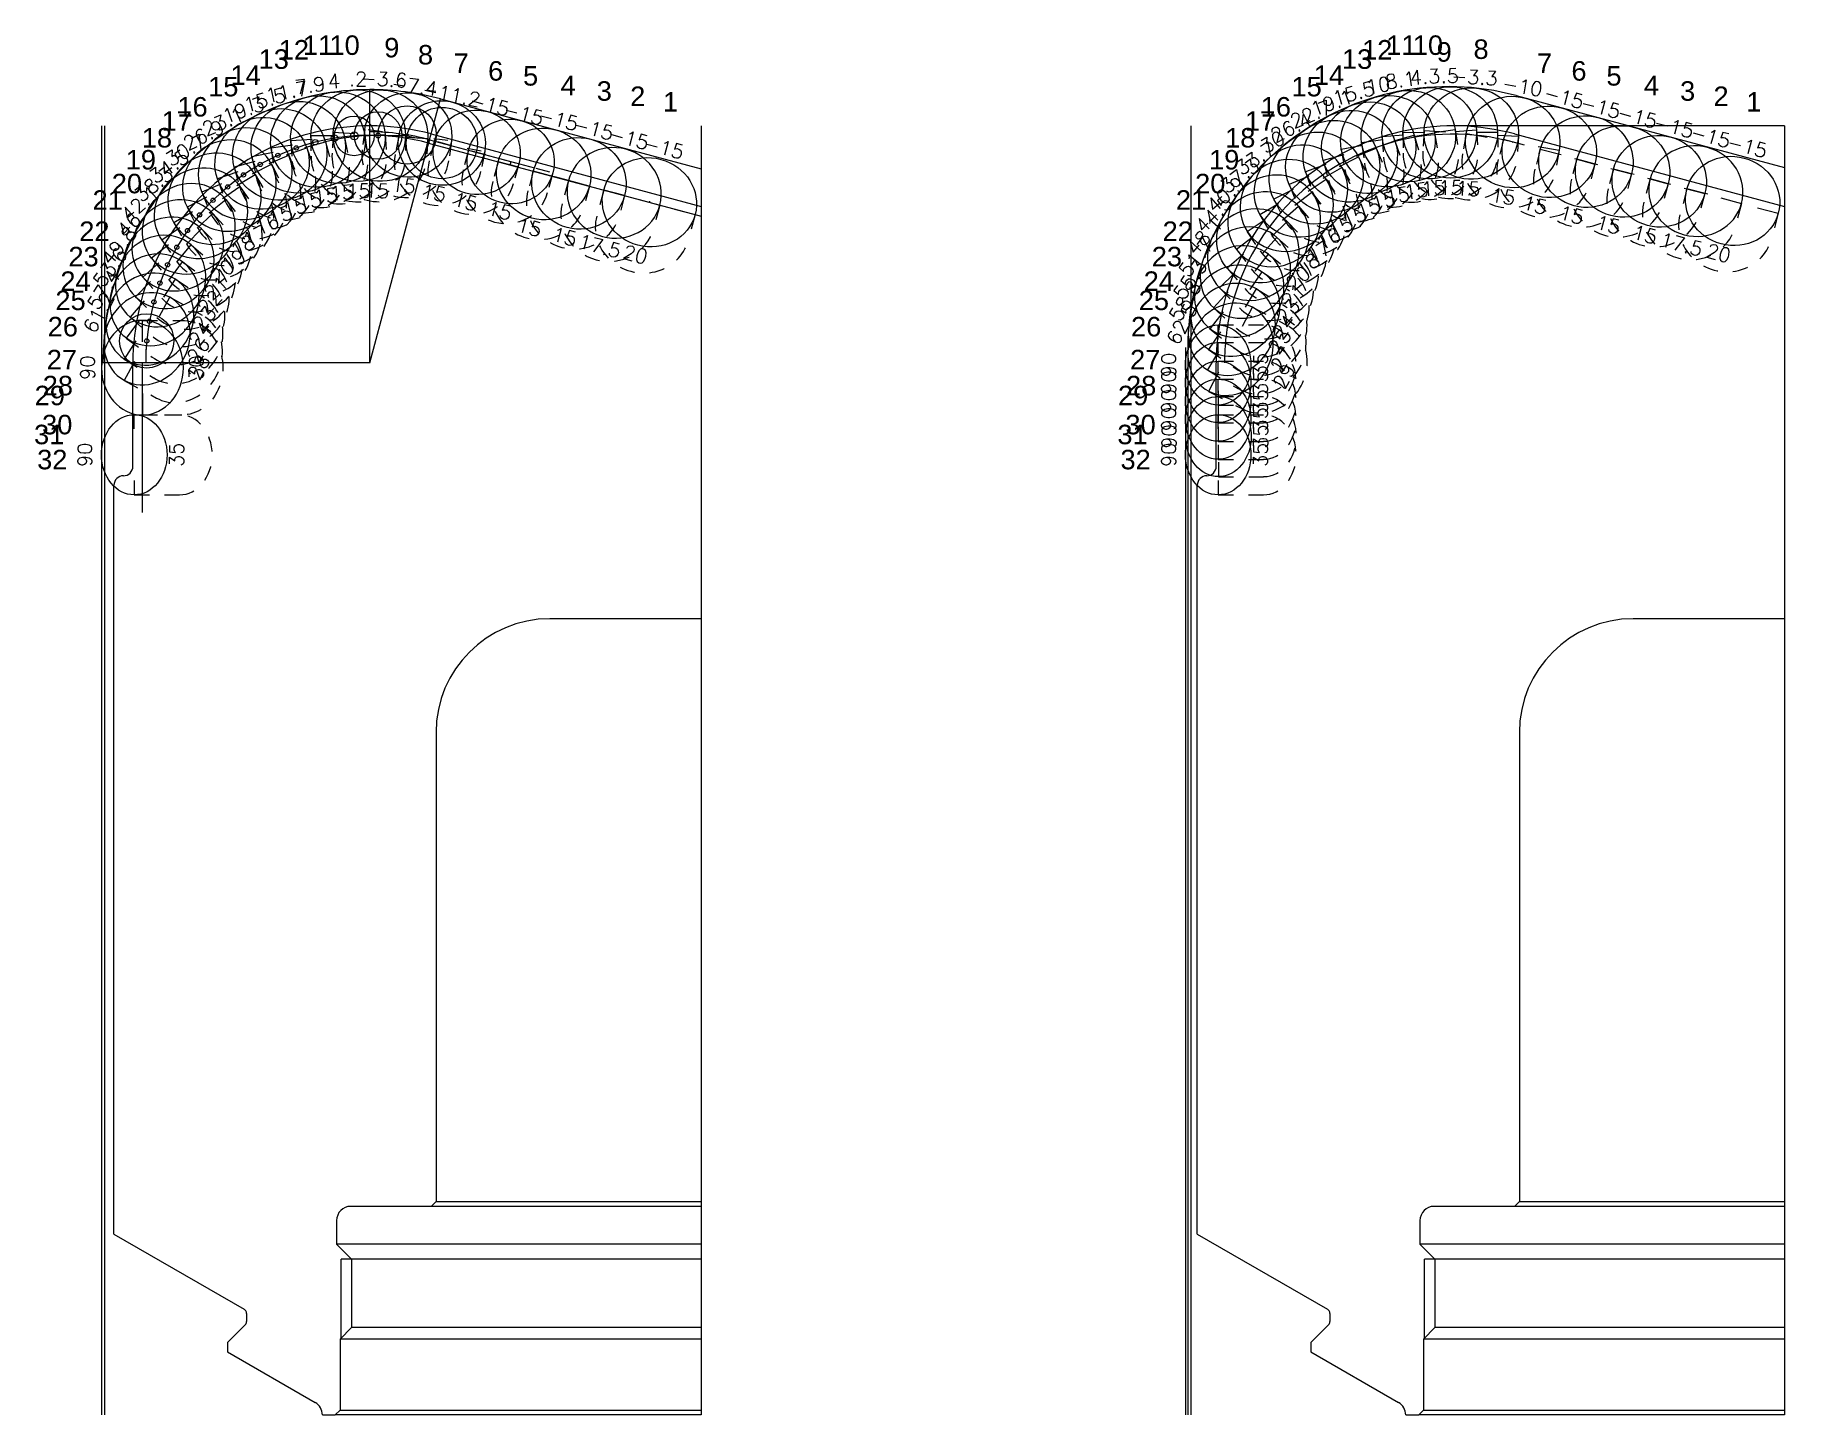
# Model space of a CAD drawing. Header units: inches. Extents: x 97.4 to 144.9, y -24 to -7.6.
# Drawn here: x 97.37 to 108.94, y -17.55 to -8.45 of the extents above; entities that cross this region are included whole.
import ezdxf
from ezdxf.enums import TextEntityAlignment as Align

# ---------------------------------------------------------------- set-up
doc = ezdxf.new("R2010")
doc.units = ezdxf.units.IN
doc.header["$MEASUREMENT"] = 0
doc.linetypes.add('HIDDEN2', pattern=[0.1875, 0.125, -0.0625])
for name, color, linetype, true_color in [('Blade_1', 30, 'Continuous', 0xff7f00), ('Blade_2', 7, 'Continuous', 0xcccc00), ('Blade_3', 7, 'Continuous', 0x00cc00), ('Blade_4', 7, 'Continuous', 0x00cccc), ('Blade_5', 7, 'Continuous', 0x0066cc), ('Blade_6', 7, 'Continuous', 0xc880f5)]:
    doc.layers.add(name, color=color, linetype=linetype, true_color=true_color)
doc.styles.add('RomanS', font='romans')
doc.styles.get("Standard").update_dxf_attribs({"font": 'arial.ttf'})

msp = doc.modelspace()

# ---------------------------------------------------------------- texts
at = {"layer": 'Blade_1'}
for s, height, p in [('12', 0.128574, (98.97332, -8.60951)), ('12', 0.128574, (106.12001, -8.60951)), ('7', 0.12857, (100.12775, -8.6976)), ('7', 0.12857, (107.27444, -8.6976)), ('4', 0.12857, (100.83227, -8.84455)), ('4', 0.12857, (107.97897, -8.84455)), ('1', 0.12857, (101.50821, -8.95271)), ('1', 0.12857, (108.6549, -8.95271)), ('18', 0.128574, (98.07001, -9.18958)), ('18', 0.128574, (105.21671, -9.18958)), ('24', 0.128574, (97.53284, -10.13523)), ('24', 0.128574, (104.67954, -10.13523)), ('30', 0.128574, (97.41232, -11.08094)), ('30', 0.128574, (104.55902, -11.08094))]:
    msp.add_text(s, height=height, dxfattribs=at).set_placement(p)
at = {"layer": 'Blade_2'}
for s, p in [('11', (99.1326, -8.5789)), ('11', (106.27929, -8.5789)), ('17', (98.20071, -9.07938)), ('17', (105.3474, -9.07938)), ('23', (97.58603, -9.97327)), ('23', (104.73273, -9.97327)), ('29', (97.36341, -10.88912)), ('29', (104.5101, -10.88912))]:
    msp.add_text(s, height=0.128574, dxfattribs=at).set_placement(p)
at = {"layer": 'Blade_3'}
for s, height, p in [('10', 0.128574, (99.30822, -8.5789)), ('10', 0.128574, (106.45492, -8.5789)), ('6', 0.12857, (100.35442, -8.74862)), ('6', 0.12857, (107.50112, -8.74862)), ('3', 0.12857, (101.0712, -8.88128)), ('3', 0.12857, (108.21789, -8.88128)), ('16', 0.128574, (98.30485, -8.9855)), ('16', 0.128574, (105.45155, -8.9855)), ('22', 0.128574, (97.65751, -9.80592)), ('22', 0.128574, (104.8042, -9.80592)), ('28', 0.128574, (97.41641, -10.82379)), ('28', 0.128574, (104.5631, -10.82379))]:
    msp.add_text(s, height=height, dxfattribs=at).set_placement(p)
at = {"layer": 'Blade_4'}
for s, height, p in [('9', 0.12857, (99.66931, -8.59528)), ('9', 0.12857, (106.61216, -8.62379)), ('15', 0.128574, (98.50772, -8.85237)), ('15', 0.128574, (105.65441, -8.85237)), ('21', 0.128574, (97.74532, -9.5998)), ('21', 0.128574, (104.89201, -9.5998)), ('27', 0.128574, (97.44295, -10.65236)), ('27', 0.128574, (104.58965, -10.65236))]:
    msp.add_text(s, height=height, dxfattribs=at).set_placement(p)
at = {"layer": 'Blade_5'}
for s, height, p in [('8', 0.12857, (99.89193, -8.64209)), ('8', 0.12857, (106.85517, -8.60543)), ('14', 0.128574, (98.65475, -8.77686)), ('5', 0.12857, (100.58518, -8.78128)), ('14', 0.128574, (105.80144, -8.77686)), ('5', 0.12857, (107.73187, -8.78128)), ('2', 0.12857, (101.29174, -8.91598)), ('2', 0.12857, (108.43844, -8.91598)), ('20', 0.128574, (97.87193, -9.49163)), ('20', 0.128574, (105.01862, -9.49163)), ('26', 0.128574, (97.44911, -10.43523)), ('26', 0.128574, (104.59581, -10.43523)), ('32', 0.128574, (97.37965, -11.31156)), ('32', 0.128574, (104.52634, -11.31156))]:
    msp.add_text(s, height=height, dxfattribs=at).set_placement(p)
at = {"layer": 'Blade_6'}
for s, p in [('13', (98.84058, -8.67073)), ('13', (105.98727, -8.67073)), ('19', (97.96382, -9.33448)), ('19', (105.11052, -9.33448)), ('25', (97.50017, -10.26176)), ('25', (104.64686, -10.26176)), ('31', (97.35932, -11.14627)), ('31', (104.50602, -11.14627))]:
    msp.add_text(s, height=0.128574, dxfattribs=at).set_placement(p)

# ---------------------------------------------------------------- blocks, each defined once
blk = doc.blocks.new('1613@20')
for p, q in [((-0.17, 0), (-0.312, 0)), ((0.171, 0), (0.312, 0))]:
    blk.add_line(p, q)
at = {"color": 8, "linetype": 'HIDDEN2', "ltscale": 0.5}
blk.add_line((-0.312, 0), (-0.312, -0.178), dxfattribs=at)
at = {"color": 8, "linetype": 'HIDDEN2', "ltscale": 0.5, "flags": 128}
blk.add_lwpolyline([(0.312, 0), (0.312, -0.178)], dxfattribs=at)
blk.add_ellipse((0, 0), major_axis=(-0.312, 0), ratio=0.939693, start_param=-3.141592653589793, end_param=3.141592653589793)
at = {"color": 8, "linetype": 'HIDDEN2', "ltscale": 0.5}
blk.add_ellipse((0, -0.178), major_axis=(-0.312, 0), ratio=0.939693, start_param=0, end_param=3.141593, dxfattribs=at)
at = {"style": 'RomanS'}
blk.add_text('20', height=0.094, dxfattribs=at).set_placement((0, -0.356), align=Align.MIDDLE_CENTER)
blk.add_attdef('ANG', text='', height=0.094, dxfattribs=at).set_placement((0, 0.298), align=Align.BOTTOM_CENTER)
blk = doc.blocks.new('1613@15')
for p, q in [((-0.17, 0), (-0.312, 0)), ((0.171, 0), (0.312, 0))]:
    blk.add_line(p, q)
at = {"color": 8, "linetype": 'HIDDEN2', "ltscale": 0.5}
blk.add_line((-0.312, 0), (-0.312, -0.135), dxfattribs=at)
at = {"color": 8, "linetype": 'HIDDEN2', "ltscale": 0.5, "flags": 128}
blk.add_lwpolyline([(0.312, 0), (0.312, -0.135)], dxfattribs=at)
blk.add_ellipse((0, 0), major_axis=(-0.312, 0), ratio=0.965926, start_param=-3.141592653589793, end_param=3.141592653589793)
at = {"color": 8, "linetype": 'HIDDEN2', "ltscale": 0.5}
blk.add_ellipse((0, -0.135), major_axis=(-0.312, 0), ratio=0.965926, start_param=0, end_param=3.141593, dxfattribs=at)
at = {"style": 'RomanS'}
blk.add_text('15', height=0.094, dxfattribs=at).set_placement((0, -0.364), align=Align.MIDDLE_CENTER)
blk.add_attdef('ANG', text='', height=0.094, dxfattribs=at).set_placement((0, 0.298), align=Align.BOTTOM_CENTER)
blk = doc.blocks.new('1613@17.5')
for p, q in [((-0.17, 0), (-0.312, 0)), ((0.171, 0), (0.312, 0))]:
    blk.add_line(p, q)
at = {"color": 8, "linetype": 'HIDDEN2', "ltscale": 0.5}
blk.add_line((-0.312, 0), (-0.312, -0.159), dxfattribs=at)
at = {"color": 8, "linetype": 'HIDDEN2', "ltscale": 0.5, "flags": 128}
blk.add_lwpolyline([(0.312, 0), (0.312, -0.159)], dxfattribs=at)
at = {"extrusion": (0, 0, -1)}
blk.add_ellipse((0, 0), major_axis=(-0.312, 0), ratio=0.953717, start_param=-3.141592653589793, end_param=3.141592653589793, dxfattribs=at)
at = {"color": 8, "linetype": 'HIDDEN2', "ltscale": 0.5}
blk.add_ellipse((0, -0.159), major_axis=(0.312, 0), ratio=0.953717, start_param=3.141593, end_param=6.283185, dxfattribs=at)
at = {"style": 'RomanS'}
blk.add_text('17.5', height=0.094, dxfattribs=at).set_placement((0, -0.364), align=Align.MIDDLE_CENTER)
blk.add_attdef('ANG', text='', height=0.094, dxfattribs=at).set_placement((0, 0.298), align=Align.BOTTOM_CENTER)
blk = doc.blocks.new('1313@35')
for p, q in [((-0.17, 0), (-0.265, 0)), ((0.171, 0), (0.264, 0))]:
    blk.add_line(p, q)
at = {"color": 8, "linetype": 'HIDDEN2', "ltscale": 0.5}
blk.add_line((-0.265, 0), (-0.265, -0.298), dxfattribs=at)
at = {"color": 8, "linetype": 'HIDDEN2', "ltscale": 0.5, "flags": 128}
blk.add_lwpolyline([(0.264, 0), (0.264, -0.298)], dxfattribs=at)
blk.add_ellipse((0, 0), major_axis=(0.264, 0), ratio=0.819152)
at = {"color": 8, "linetype": 'HIDDEN2', "ltscale": 0.5}
blk.add_ellipse((0, -0.298), major_axis=(0.264, 0), ratio=0.819152, start_param=3.141593, end_param=6.283185, dxfattribs=at)
at = {"style": 'RomanS'}
blk.add_text('35', height=0.094, dxfattribs=at).set_placement((0, -0.279), align=Align.MIDDLE_CENTER)
blk.add_attdef('ANG', text='', height=0.094, dxfattribs=at).set_placement((0, 0.251), align=Align.BOTTOM_CENTER)
blk = doc.blocks.new('14513@15')
at = {"color": 8, "linetype": 'HIDDEN2', "ltscale": 0.5}
blk.add_line((-0.288, 0), (-0.288, -0.135), dxfattribs=at)
for p, q in [((-0.17, 0), (-0.265, 0)), ((0.171, 0), (0.264, 0))]:
    blk.add_line(p, q)
at = {"color": 8, "linetype": 'HIDDEN2', "ltscale": 0.5, "flags": 128}
blk.add_lwpolyline([(0.288, 0), (0.288, -0.135)], dxfattribs=at)
blk.add_ellipse((0, 0), major_axis=(0.288, 0), ratio=0.965927)
at = {"color": 8, "linetype": 'HIDDEN2', "ltscale": 0.5}
blk.add_ellipse((0, -0.135), major_axis=(0.288, 0), ratio=0.965927, start_param=3.141593, end_param=6.283185, dxfattribs=at)
at = {"style": 'RomanS'}
blk.add_text('15', height=0.094, dxfattribs=at).set_placement((0.013, -0.333), align=Align.MIDDLE_CENTER)
blk.add_attdef('ANG', text='', height=0.094, dxfattribs=at).set_placement((0, 0.251), align=Align.BOTTOM_CENTER)
blk = doc.blocks.new('1613@16')
for p, q in [((-0.17, 0), (-0.312, 0)), ((0.171, 0), (0.312, 0))]:
    blk.add_line(p, q)
at = {"color": 8, "linetype": 'HIDDEN2', "ltscale": 0.5}
blk.add_line((-0.312, 0), (-0.312, -0.143), dxfattribs=at)
at = {"color": 8, "linetype": 'HIDDEN2', "ltscale": 0.5, "flags": 128}
blk.add_lwpolyline([(0.312, 0), (0.312, -0.143)], dxfattribs=at)
at = {"extrusion": (0, 0, -1)}
blk.add_ellipse((0, 0), major_axis=(-0.312, 0), ratio=0.961248, start_param=-3.141592653589793, end_param=3.141592653589793, dxfattribs=at)
at = {"color": 8, "linetype": 'HIDDEN2', "ltscale": 0.5}
blk.add_ellipse((0, -0.143), major_axis=(0.312, 0), ratio=0.953717, start_param=3.141593, end_param=6.283185, dxfattribs=at)
at = {"style": 'RomanS'}
blk.add_text('16', height=0.094, dxfattribs=at).set_placement((0, -0.364), align=Align.MIDDLE_CENTER)
blk.add_attdef('ANG', text='', height=0.094, dxfattribs=at).set_placement((0, 0.298), align=Align.BOTTOM_CENTER)
blk = doc.blocks.new('1613@17')
for p, q in [((-0.17, 0), (-0.313, 0)), ((0.171, 0), (0.312, 0))]:
    blk.add_line(p, q)
at = {"color": 8, "linetype": 'HIDDEN2', "ltscale": 0.5}
blk.add_line((-0.313, 0), (-0.313, -0.152), dxfattribs=at)
at = {"color": 8, "linetype": 'HIDDEN2', "ltscale": 0.5, "flags": 128}
blk.add_lwpolyline([(0.312, 0), (0.312, -0.152)], dxfattribs=at)
blk.add_ellipse((0, 0), major_axis=(-0.312, 0), ratio=0.95632, start_param=3.141593, end_param=9.424778)
at = {"color": 8, "linetype": 'HIDDEN2', "ltscale": 0.5}
blk.add_ellipse((0, -0.152), major_axis=(-0.312, 0), ratio=0.95632, start_param=0, end_param=3.141593, dxfattribs=at)
at = {"style": 'RomanS'}
blk.add_text('17', height=0.094, dxfattribs=at).set_placement((0.001, -0.373), align=Align.MIDDLE_CENTER)
blk.add_attdef('ANG', text='', height=0.094, dxfattribs=at).set_placement((0, 0.298), align=Align.BOTTOM_CENTER)
blk = doc.blocks.new('1613@18')
for p, q in [((-0.17, 0), (-0.312, 0)), ((0.171, 0), (0.312, 0))]:
    blk.add_line(p, q)
at = {"color": 8, "linetype": 'HIDDEN2', "ltscale": 0.5}
blk.add_line((-0.312, 0), (-0.312, -0.159), dxfattribs=at)
at = {"color": 8, "linetype": 'HIDDEN2', "ltscale": 0.5, "flags": 128}
blk.add_lwpolyline([(0.312, 0), (0.312, -0.159)], dxfattribs=at)
at = {"extrusion": (0, 0, -1)}
blk.add_ellipse((0, 0), major_axis=(-0.312, 0), ratio=0.95104, start_param=-3.141592653589793, end_param=3.141592653589793, dxfattribs=at)
at = {"color": 8, "linetype": 'HIDDEN2', "ltscale": 0.5}
blk.add_ellipse((0, -0.161), major_axis=(0.312, 0), ratio=0.953717, start_param=3.141593, end_param=6.283185, dxfattribs=at)
at = {"style": 'RomanS'}
blk.add_text('18', height=0.094, dxfattribs=at).set_placement((0, -0.364), align=Align.MIDDLE_CENTER)
blk.add_attdef('ANG', text='', height=0.094, dxfattribs=at).set_placement((0, 0.298), align=Align.BOTTOM_CENTER)
blk = doc.blocks.new('1613@19')
for p, q in [((-0.17, 0), (-0.313, 0)), ((0.171, 0), (0.312, 0))]:
    blk.add_line(p, q)
at = {"color": 8, "linetype": 'HIDDEN2', "ltscale": 0.5}
blk.add_line((-0.313, 0), (-0.313, -0.169), dxfattribs=at)
at = {"color": 8, "linetype": 'HIDDEN2', "ltscale": 0.5, "flags": 128}
blk.add_lwpolyline([(0.312, 0), (0.312, -0.169)], dxfattribs=at)
at = {"extrusion": (0, 0, -1)}
blk.add_ellipse((0, 0), major_axis=(-0.312, 0), ratio=0.945519, start_param=3.141593, end_param=9.424778, dxfattribs=at)
at = {"color": 8, "linetype": 'HIDDEN2', "ltscale": 0.5}
blk.add_ellipse((0, -0.169), major_axis=(0.312, 0), ratio=0.945519, start_param=3.141593, end_param=6.283185, dxfattribs=at)
at = {"style": 'RomanS'}
blk.add_text('19', height=0.094, dxfattribs=at).set_placement((0, -0.379), align=Align.MIDDLE_CENTER)
blk.add_attdef('ANG', text='', height=0.094, dxfattribs=at).set_placement((0, 0.298), align=Align.BOTTOM_CENTER)
blk = doc.blocks.new('1613@21')
for p, q in [((-0.17, 0), (-0.313, 0)), ((0.171, 0), (0.312, 0))]:
    blk.add_line(p, q)
at = {"color": 8, "linetype": 'HIDDEN2', "ltscale": 0.5}
blk.add_line((-0.313, 0), (-0.313, -0.186), dxfattribs=at)
at = {"color": 8, "linetype": 'HIDDEN2', "ltscale": 0.5, "flags": 128}
blk.add_lwpolyline([(0.312, 0), (0.312, -0.186)], dxfattribs=at)
blk.add_ellipse((0, 0), major_axis=(-0.312, 0), ratio=0.933568, start_param=3.141593, end_param=9.424778)
at = {"color": 8, "linetype": 'HIDDEN2', "ltscale": 0.5}
blk.add_ellipse((0, -0.186), major_axis=(-0.312, 0), ratio=0.933568, start_param=0, end_param=3.141593, dxfattribs=at)
at = {"style": 'RomanS'}
blk.add_text('21', height=0.094, dxfattribs=at).set_placement((0, -0.377), align=Align.MIDDLE_CENTER)
blk.add_attdef('ANG', text='', height=0.094, dxfattribs=at).set_placement((0, 0.298), align=Align.BOTTOM_CENTER)
blk = doc.blocks.new('1613@22')
for p, q in [((-0.17, 0), (-0.313, 0)), ((0.171, 0), (0.312, 0))]:
    blk.add_line(p, q)
at = {"color": 8, "linetype": 'HIDDEN2', "ltscale": 0.5}
blk.add_line((-0.313, 0), (-0.313, -0.195), dxfattribs=at)
at = {"color": 8, "linetype": 'HIDDEN2', "ltscale": 0.5, "flags": 128}
blk.add_lwpolyline([(0.312, 0), (0.312, -0.195)], dxfattribs=at)
blk.add_ellipse((0, 0), major_axis=(-0.312, 0), ratio=0.927168, start_param=3.141593, end_param=9.424778)
at = {"color": 8, "linetype": 'HIDDEN2', "ltscale": 0.5}
blk.add_ellipse((0, -0.195), major_axis=(-0.312, 0), ratio=0.927168, start_param=0, end_param=3.141593, dxfattribs=at)
at = {"style": 'RomanS'}
blk.add_text('22', height=0.094, dxfattribs=at).set_placement((0.003, -0.376), align=Align.MIDDLE_CENTER)
blk.add_attdef('ANG', text='', height=0.094, dxfattribs=at).set_placement((0, 0.287), align=Align.BOTTOM_CENTER)
blk = doc.blocks.new('1613@23')
for p, q in [((-0.17, 0), (-0.313, 0)), ((0.171, 0), (0.312, 0))]:
    blk.add_line(p, q)
at = {"color": 8, "linetype": 'HIDDEN2', "ltscale": 0.5}
blk.add_line((-0.313, 0), (-0.313, -0.203), dxfattribs=at)
at = {"color": 8, "linetype": 'HIDDEN2', "ltscale": 0.5, "flags": 128}
blk.add_lwpolyline([(0.312, 0), (0.312, -0.203)], dxfattribs=at)
blk.add_ellipse((0, 0), major_axis=(-0.312, 0), ratio=0.920512, start_param=3.141593, end_param=9.424778)
at = {"color": 8, "linetype": 'HIDDEN2', "ltscale": 0.5}
blk.add_ellipse((0, -0.203), major_axis=(-0.312, 0), ratio=0.920512, start_param=0, end_param=3.141593, dxfattribs=at)
at = {"style": 'RomanS'}
blk.add_text('23', height=0.094, dxfattribs=at).set_placement((-0.001, -0.379), align=Align.MIDDLE_CENTER)
blk.add_attdef('ANG', text='', height=0.094, dxfattribs=at).set_placement((0, 0.287), align=Align.BOTTOM_CENTER)
blk = doc.blocks.new('1613@24')
for p, q in [((-0.17, 0), (-0.313, 0)), ((0.171, 0), (0.312, 0))]:
    blk.add_line(p, q)
at = {"color": 8, "linetype": 'HIDDEN2', "ltscale": 0.5}
blk.add_line((-0.313, 0), (-0.313, -0.212), dxfattribs=at)
at = {"color": 8, "linetype": 'HIDDEN2', "ltscale": 0.5, "flags": 128}
blk.add_lwpolyline([(0.312, 0), (0.312, -0.212)], dxfattribs=at)
blk.add_ellipse((0, 0), major_axis=(-0.312, 0), ratio=0.913536, start_param=3.141593, end_param=9.424778)
at = {"color": 8, "linetype": 'HIDDEN2', "ltscale": 0.5}
blk.add_ellipse((0, -0.212), major_axis=(-0.312, 0), ratio=0.910656, start_param=0, end_param=3.141593, dxfattribs=at)
at = {"style": 'RomanS'}
blk.add_text('24', height=0.094, dxfattribs=at).set_placement((0, -0.376), align=Align.MIDDLE_CENTER)
blk.add_attdef('ANG', text='', height=0.094, dxfattribs=at).set_placement((0, 0.287), align=Align.BOTTOM_CENTER)
blk = doc.blocks.new('1613@26')
for p, q in [((-0.17, 0), (-0.313, 0)), ((0.171, 0), (0.312, 0))]:
    blk.add_line(p, q)
at = {"color": 8, "linetype": 'HIDDEN2', "ltscale": 0.5}
blk.add_line((-0.313, 0), (-0.313, -0.228), dxfattribs=at)
at = {"color": 8, "linetype": 'HIDDEN2', "ltscale": 0.5, "flags": 128}
blk.add_lwpolyline([(0.312, 0), (0.312, -0.228)], dxfattribs=at)
blk.add_ellipse((0, 0), major_axis=(-0.312, 0), ratio=0.898784, start_param=3.141593, end_param=9.424778)
at = {"color": 8, "linetype": 'HIDDEN2', "ltscale": 0.5}
blk.add_ellipse((0, -0.228), major_axis=(-0.312, 0), ratio=0.898784, start_param=0, end_param=3.141593, dxfattribs=at)
at = {"style": 'RomanS'}
blk.add_text('26', height=0.094, dxfattribs=at).set_placement((0, -0.381), align=Align.MIDDLE_CENTER)
blk.add_attdef('ANG', text='', height=0.094, dxfattribs=at).set_placement((0, 0.287), align=Align.BOTTOM_CENTER)
blk = doc.blocks.new('1613@28')
for p, q in [((-0.17, 0), (-0.313, 0)), ((0.171, 0), (0.312, 0))]:
    blk.add_line(p, q)
at = {"color": 8, "linetype": 'HIDDEN2', "ltscale": 0.5}
blk.add_line((-0.313, 0), (-0.313, -0.244), dxfattribs=at)
at = {"color": 8, "linetype": 'HIDDEN2', "ltscale": 0.5, "flags": 128}
blk.add_lwpolyline([(0.312, 0), (0.312, -0.244)], dxfattribs=at)
blk.add_ellipse((0, 0), major_axis=(-0.312, 0), ratio=0.882944, start_param=3.141593, end_param=9.424778)
at = {"color": 8, "linetype": 'HIDDEN2', "ltscale": 0.5}
blk.add_ellipse((0, -0.244), major_axis=(-0.312, 0), ratio=0.882944, start_param=0, end_param=3.141593, dxfattribs=at)
at = {"style": 'RomanS'}
blk.add_text('28', height=0.094, dxfattribs=at).set_placement((0, -0.389), align=Align.MIDDLE_CENTER)
blk.add_attdef('ANG', text='', height=0.094, dxfattribs=at).set_placement((0, 0.287), align=Align.BOTTOM_CENTER)
blk = doc.blocks.new('1613@30')
for p, q in [((-0.17, 0), (-0.312, 0)), ((0.171, 0), (0.312, 0))]:
    blk.add_line(p, q)
at = {"color": 8, "linetype": 'HIDDEN2', "ltscale": 0.5}
blk.add_line((-0.312, 0), (-0.312, -0.26), dxfattribs=at)
at = {"color": 8, "linetype": 'HIDDEN2', "ltscale": 0.5, "flags": 128}
blk.add_lwpolyline([(0.312, 0), (0.312, -0.26)], dxfattribs=at)
at = {"extrusion": (0, 0, -1)}
blk.add_ellipse((0, 0), major_axis=(-0.312, 0), ratio=0.866025, start_param=-3.141592653589793, end_param=3.141592653589793, dxfattribs=at)
at = {"color": 8, "linetype": 'HIDDEN2', "ltscale": 0.5, "extrusion": (0, 0, -1)}
blk.add_ellipse((0, -0.26), major_axis=(-0.312, 0), ratio=0.866025, start_param=3.068877, end_param=6.355901, dxfattribs=at)
at = {"style": 'RomanS'}
blk.add_text('30', height=0.094, dxfattribs=at).set_placement((0, -0.356), align=Align.MIDDLE_CENTER)
blk.add_attdef('ANG', text='', height=0.094, dxfattribs=at).set_placement((0, 0.287), align=Align.BOTTOM_CENTER)
blk = doc.blocks.new('1613@25')
for p, q in [((-0.17, 0), (-0.312, 0)), ((0.171, 0), (0.312, 0))]:
    blk.add_line(p, q)
at = {"color": 8, "linetype": 'HIDDEN2', "ltscale": 0.5}
blk.add_line((-0.312, 0), (-0.312, -0.22), dxfattribs=at)
at = {"color": 8, "linetype": 'HIDDEN2', "ltscale": 0.5, "flags": 128}
blk.add_lwpolyline([(0.312, 0), (0.312, -0.22)], dxfattribs=at)
blk.add_ellipse((0, 0), major_axis=(-0.312, 0), ratio=0.906308, start_param=-3.141592653589793, end_param=3.141592653589793)
at = {"color": 8, "linetype": 'HIDDEN2', "ltscale": 0.5}
blk.add_ellipse((0, -0.22), major_axis=(-0.312, 0), ratio=0.906308, start_param=0, end_param=3.141593, dxfattribs=at)
at = {"style": 'RomanS'}
blk.add_text('25', height=0.094, dxfattribs=at).set_placement((0, -0.356), align=Align.MIDDLE_CENTER)
blk.add_attdef('ANG', text='', height=0.094, dxfattribs=at).set_placement((0, 0.287), align=Align.BOTTOM_CENTER)
blk = doc.blocks.new('1613@29')
for p, q in [((-0.17, 0), (-0.313, 0)), ((0.171, 0), (0.312, 0))]:
    blk.add_line(p, q)
at = {"color": 8, "linetype": 'HIDDEN2', "ltscale": 0.5}
blk.add_line((-0.313, 0), (-0.313, -0.252), dxfattribs=at)
at = {"color": 8, "linetype": 'HIDDEN2', "ltscale": 0.5, "flags": 128}
blk.add_lwpolyline([(0.312, 0), (0.312, -0.252)], dxfattribs=at)
blk.add_ellipse((0, 0), major_axis=(-0.312, 0), ratio=0.874624, start_param=3.141593, end_param=9.424778)
at = {"color": 8, "linetype": 'HIDDEN2', "ltscale": 0.5}
blk.add_ellipse((0, -0.252), major_axis=(-0.312, 0), ratio=0.874624, start_param=0, end_param=3.141593, dxfattribs=at)
at = {"style": 'RomanS'}
blk.add_text('29', height=0.094, dxfattribs=at).set_placement((0.006, -0.395), align=Align.MIDDLE_CENTER)
blk.add_attdef('ANG', text='', height=0.094, dxfattribs=at).set_placement((0, 0.287), align=Align.BOTTOM_CENTER)
blk = doc.blocks.new('1613@27')
for p, q in [((-0.17, 0), (-0.313, 0)), ((0.171, 0), (0.312, 0))]:
    blk.add_line(p, q)
at = {"color": 8, "linetype": 'HIDDEN2', "ltscale": 0.5}
blk.add_line((-0.313, 0), (-0.313, -0.236), dxfattribs=at)
at = {"color": 8, "linetype": 'HIDDEN2', "ltscale": 0.5, "flags": 128}
blk.add_lwpolyline([(0.312, 0), (0.312, -0.236)], dxfattribs=at)
blk.add_ellipse((0, 0), major_axis=(-0.312, 0), ratio=0.891008, start_param=3.141593, end_param=9.424778)
at = {"color": 8, "linetype": 'HIDDEN2', "ltscale": 0.5}
blk.add_ellipse((0, -0.236), major_axis=(-0.312, 0), ratio=0.891008, start_param=0, end_param=3.141593, dxfattribs=at)
at = {"style": 'RomanS'}
blk.add_text('27', height=0.094, dxfattribs=at).set_placement((0.003, -0.384), align=Align.MIDDLE_CENTER)
blk.add_attdef('ANG', text='', height=0.094, dxfattribs=at).set_placement((0, 0.287), align=Align.BOTTOM_CENTER)

# ---------------------------------------------------------------- linework, layer by layer
for p, q in [((99.57373, -10.60946), (99.57373, -8.80761)), ((99.57373, -10.60946), (100.04009, -8.86901)), ((100.04009, -8.86901), (101.76123, -9.33018)), ((97.80373, -9.04696), (97.80373, -17.54696)), ((97.82373, -9.04696), (97.82373, -17.54696)), ((99.97814, -9.1002), (101.76123, -9.57798)), ((101.76123, -9.04696), (101.76123, -17.54696)), ((104.99043, -9.04696), (104.99043, -17.54696)), ((108.90793, -9.04696), (106.72043, -9.04696)), ((107.12483, -9.1002), (108.90793, -9.57798)), ((108.90793, -9.04696), (108.90793, -17.54696)), ((101.41871, -9.54444), (101.41871, -9.55091)), ((99.57373, -10.60946), (97.80373, -10.60946)), ((98.01123, -11.29178), (98.01123, -10.60946)), ((105.15793, -11.29178), (105.15793, -10.60946)), ((97.88623, -16.35428), (97.88623, -11.41678)), ((105.03293, -16.35428), (105.03293, -11.41678)), ((101.76123, -12.29696), (100.76123, -12.29696)), ((108.90793, -12.29696), (107.90793, -12.29696)), ((100.01123, -13.04696), (100.01123, -16.14071)), ((107.15793, -13.04696), (107.15793, -16.14071)), ((99.97998, -16.17196), (99.44873, -16.17196)), ((100.01123, -16.14071), (99.97998, -16.17196)), ((101.76123, -16.17196), (99.97998, -16.17196)), ((100.01123, -16.14071), (101.76123, -16.14071)), ((107.12668, -16.17196), (106.59543, -16.17196)), ((107.15793, -16.14071), (107.12668, -16.17196)), ((108.90793, -16.17196), (107.12668, -16.17196)), ((107.15793, -16.14071), (108.90793, -16.14071)), ((99.35498, -16.26571), (99.35498, -16.42196)), ((106.50168, -16.26571), (106.50168, -16.42196)), ((97.88623, -16.35428), (98.74561, -16.85044)), ((101.76123, -16.42196), (99.35498, -16.42196)), ((99.35498, -16.42196), (99.45388, -16.52086)), ((105.03293, -16.35428), (105.8923, -16.85044)), ((108.90793, -16.42196), (106.50168, -16.42196)), ((106.50168, -16.42196), (106.60058, -16.52086)), ((99.45388, -16.52086), (99.38623, -16.52086)), ((99.38623, -17.03876), (99.38623, -16.52086)), ((101.76123, -16.52086), (99.45388, -16.52086)), ((99.45388, -16.52086), (99.45388, -16.97111)), ((106.60058, -16.52086), (106.53293, -16.52086)), ((106.53293, -17.03876), (106.53293, -16.52086)), ((108.90793, -16.52086), (106.60058, -16.52086)), ((106.60058, -16.52086), (106.60058, -16.97111)), ((98.76123, -16.8775), (98.76123, -16.93154)), ((105.90793, -16.8775), (105.90793, -16.93154)), ((98.75208, -16.95364), (98.63623, -17.06949)), ((99.45388, -16.97111), (99.37803, -17.04696)), ((101.76123, -16.97111), (99.45388, -16.97111)), ((105.89878, -16.95364), (105.78293, -17.06949)), ((106.60058, -16.97111), (106.52473, -17.04696)), ((108.90793, -16.97111), (106.60058, -16.97111)), ((98.63623, -17.06949), (98.63623, -17.13199)), ((98.63623, -17.13199), (99.21436, -17.46577)), ((101.76123, -17.04696), (99.37803, -17.04696)), ((99.37803, -17.04696), (99.37803, -17.51571)), ((105.78293, -17.06949), (105.78293, -17.13199)), ((105.78293, -17.13199), (106.36105, -17.46577)), ((108.90793, -17.04696), (106.52473, -17.04696)), ((106.52473, -17.04696), (106.52473, -17.51571)), ((99.26123, -17.54696), (99.34678, -17.54696)), ((99.37803, -17.51571), (99.34678, -17.54696)), ((101.76123, -17.54696), (99.34678, -17.54696)), ((99.37803, -17.51571), (101.76123, -17.51571)), ((106.40793, -17.54696), (106.49348, -17.54696)), ((106.52473, -17.51571), (106.49348, -17.54696)), ((108.90793, -17.54696), (106.49348, -17.54696)), ((106.52473, -17.51571), (108.90793, -17.51571))]:
    msp.add_line(p, q)
at = {"color": 5}
for p, q in [((107.1356, -8.8468), (108.90793, -9.32169)), ((104.95443, -10.50819), (104.95443, -17.54696)), ((104.97043, -10.50819), (104.97043, -17.54696))]:
    msp.add_line(p, q, dxfattribs=at)
at = {"color": 1}
for p, q in [((99.96796, -9.13818), (100.66107, -9.3239)), ((99.96196, -9.16057), (101.76123, -9.64268)), ((99.96409, -9.15265), (99.96698, -9.15343)), ((107.11078, -9.15265), (107.11368, -9.15343)), ((98.07437, -11.59601), (98.07437, -10.60946))]:
    msp.add_line(p, q, dxfattribs=at)
for centre, radius in [((99.47194, -9.11302), 0.13071), ((99.62876, -9.11047), 0.15685), ((99.82088, -9.10646), 0.19216), ((100.04969, -9.16008), 0.235), ((99.2141, -9.15455), 0.018), ((99.34209, -9.128), 0.022), ((99.47194, -9.11302), 0.02601), ((99.62876, -9.11047), 0.016), ((99.82088, -9.10646), 0.006), ((98.96779, -9.24134), 0.014), ((99.089, -9.19244), 0.014), ((98.74075, -9.37042), 0.014), ((98.8514, -9.30084), 0.014), ((98.63669, -9.44952), 0.014), ((98.54, -9.53748), 0.014), ((98.37153, -9.73705), 0.014), ((98.4514, -9.63357), 0.014), ((98.30098, -9.84708), 0.014), ((98.24024, -9.96282), 0.014), ((98.18974, -10.08338), 0.014), ((98.10276, -10.46475), 0.17896), ((98.14982, -10.20785), 0.014), ((98.12076, -10.33528), 0.014), ((98.10276, -10.46475), 0.014)]:
    msp.add_circle(centre, radius)
at = {"color": 5}
msp.add_arc((106.69043, -10.50819), 1.72, 75, 180, dxfattribs=at)
for centre, radius, start, end in [((99.57374, -10.60946), 1.80185, 75.000039, 90.000035), ((99.57373, -10.60946), 1.5625, 75, 180), ((106.72043, -10.60946), 1.5625, 75, 180), ((97.94873, -11.29178), 0.0625, 270, 0), ((105.09543, -11.29178), 0.0625, 270, 0), ((97.94873, -11.41678), 0.0625, 90, 180), ((105.09543, -11.41678), 0.0625, 90, 180), ((100.76123, -13.04696), 0.75, 90, 180), ((107.90793, -13.04696), 0.75, 90, 180), ((99.44873, -16.26571), 0.09375, 90, 180), ((106.59543, -16.26571), 0.09375, 90, 180), ((98.72998, -16.8775), 0.03125, 0, 60), ((105.87668, -16.8775), 0.03125, 0, 60), ((98.72998, -16.93154), 0.03125, 315, 0), ((105.87668, -16.93154), 0.03125, 315, 0), ((99.16748, -17.54696), 0.09375, 0, 60), ((106.31418, -17.54696), 0.09375, 0, 60)]:
    msp.add_arc(centre, radius, start, end)
at = {"color": 1}
for centre, radius, start, end in [((99.57373, -10.60946), 1.52318, 74.999999, 90), ((99.57373, -10.60946), 1.5, 74.999998, 90), ((106.72043, -10.60946), 1.5082, 75, 106.391893), ((106.72043, -10.60946), 1.5082, 106.391893, 136.598053), ((106.72043, -10.60946), 1.5082, 136.598053, 166.546145), ((106.72043, -10.60946), 1.5082, 166.546145, 180)]:
    msp.add_arc(centre, radius, start, end, dxfattribs=at)
msp.add_ellipse((99.57373, -10.60946), major_axis=(0, 1.80185), ratio=0.97677342, start_param=0, end_param=1.57079864)
msp.add_ellipse((99.57373, -10.60946), major_axis=(0, -1.5), ratio=0.985244, start_param=3.14159265, end_param=4.71238898, dxfattribs=at)
at = {"layer": 'Blade_3'}
msp.add_line((98.09586, -10.51982), (98.09586, -10.60946), dxfattribs=at)
at = {"layer": 'Blade_6'}
for p, q in [((100.501, -9.30501), (100.507, -9.28262)), ((100.88552, -9.40804), (100.79497, -9.38377))]:
    msp.add_line(p, q, dxfattribs=at)

# ---------------------------------------------------------------- block references
at = {"layer": 'Blade_1'}
for name, p, rotation, values in [('1613@15', (99.23157, -9.15022), 7.9, {'ANG': '7.9'}), ('14513@15', (100.04969, -9.16008), 348.8, {'ANG': '-11.2'}), ('1613@15', (106.29045, -9.14775), 10, {'ANG': '10'}), ('1613@15', (107.11368, -9.15343), 350.0000000000001, {'ANG': '-10'}), ('1613@15', (100.72156, -9.36411), 345, {'ANG': '-15'}), ('1613@15', (107.83861, -9.34767), 345, {'ANG': '-15'}), ('1613@18', (98.54998, -9.52766), 30.7, {'ANG': '30.7'}), ('1613@20', (108.56463, -9.54221), 345, {'ANG': '-15'}), ('1613@20', (101.41871, -9.55091), 345, {'ANG': '-15'}), ('1613@17', (105.62305, -9.57165), 33.7, {'ANG': '33.7'}), ('1613@24', (98.15358, -10.19436), 53.59999999999999, {'ANG': '53.6'}), ('1613@25', (105.28379, -10.26578), 55.29999999999999, {'ANG': '55.3'}), ('1313@35', (105.17109, -10.98104), 90, {'ANG': '90'})]:
    msp.add_blockref(name, p, dxfattribs=dict(at, rotation=rotation)).add_auto_attribs(values)
at = {"layer": 'Blade_2'}
for name, p, rotation, values in [('1613@15', (99.36383, -9.12467), 4, {'ANG': '4'}), ('1613@15', (106.42561, -9.11501), 8.100000000000001, {'ANG': '8.1'}), ('1613@17', (98.6475, -9.44062), 26.9, {'ANG': '26.9'}), ('1613@16', (105.71615, -9.47686), 29.99999999999999, {'ANG': '30'}), ('1613@23', (98.19465, -10.07027), 49.79999999999999, {'ANG': '49.8'}), ('1613@24', (105.30929, -10.1388), 51.7, {'ANG': '51.7'}), ('1313@35', (105.17109, -10.86254), 90, {'ANG': '90'})]:
    msp.add_blockref(name, p, dxfattribs=dict(at, rotation=rotation)).add_auto_attribs(values)
at = {"layer": 'Blade_3'}
for name, p, rotation, values in [('1613@15', (106.56326, -9.09574), 4.300000000000001, {'ANG': '4.3'}), ('1613@15', (99.49789, -9.11144), 0.2, {'ANG': '.2'}), ('14513@15', (100.27937, -9.22162), 345, {'ANG': '-15'}), ('1613@15', (107.35532, -9.21818), 345, {'ANG': '-15'}), ('1613@16', (98.7523, -9.36251), 23.09999999999999, {'ANG': '23.1'}), ('1613@15', (100.95395, -9.42637), 345, {'ANG': '-15'}), ('1613@15', (105.81751, -9.39083), 26.4, {'ANG': '26.4'}), ('1613@15', (108.08026, -9.41242), 345, {'ANG': '-15'}), ('1613@22', (98.24626, -9.95018), 46, {'ANG': '46'}), ('1613@23', (105.35011, -10.01481), 48.10000000000001, {'ANG': '48.1'}), ('1313@35', (105.17109, -10.73944), 90, {'ANG': '90'})]:
    msp.add_blockref(name, p, dxfattribs=dict(at, rotation=rotation)).add_auto_attribs(values)
at = {"layer": 'Blade_4'}
for name, p, rotation, values in [('1613@15', (106.70197, -9.09004), 0.5, {'ANG': '.5'}), ('1613@15', (99.64475, -9.11114), 356.4, {'ANG': '-3.6'}), ('1613@15', (98.8636, -9.29398), 19.3, {'ANG': '19.3'}), ('1613@15', (105.92634, -9.31372), 22.7, {'ANG': '22.7'}), ('1613@21', (98.30808, -9.83501), 42.1, {'ANG': '42.1'}), ('1613@21', (105.40259, -9.89608), 44.5, {'ANG': '44.5'}), ('1613@30', (98.07437, -10.64144), 90, {'ANG': '90'}), ('1313@35', (105.17109, -10.62363), 90, {'ANG': '90'})]:
    msp.add_blockref(name, p, dxfattribs=dict(at, rotation=rotation)).add_auto_attribs(values)
at = {"layer": 'Blade_5'}
for name, p, rotation, values in [('1613@15', (106.84035, -9.09791), 356.7, {'ANG': '-3.3'}), ('14513@15', (99.8268, -9.10745), 352.6, {'ANG': '-7.4'}), ('1613@15', (98.98055, -9.23559), 15.5, {'ANG': '15.5'}), ('1613@15', (106.04229, -9.24698), 19.1, {'ANG': '19.1'}), ('1613@15', (107.59697, -9.28292), 345, {'ANG': '-15'}), ('14513@15', (100.50403, -9.28182), 345, {'ANG': '-15'}), ('1613@17.5', (101.18633, -9.48864), 345, {'ANG': '-15'}), ('1613@17.5', (108.32191, -9.47717), 345, {'ANG': '-15'}), ('1613@20', (98.37965, -9.72564), 38.3, {'ANG': '38.3'}), ('1613@20', (105.46544, -9.78134), 40.9, {'ANG': '40.9'}), ('1613@28', (98.10415, -10.45082), 61.20000000000001, {'ANG': '61.2'}), ('1613@29', (105.25256, -10.51982), 62.50000000000001, {'ANG': '62.5'}), ('1313@35', (98.0204, -11.21591), 90, {'ANG': '90'}), ('1313@35', (105.17109, -11.21591), 90, {'ANG': '90'})]:
    msp.add_blockref(name, p, dxfattribs=dict(at, rotation=rotation)).add_auto_attribs(values)
at = {"layer": 'Blade_6'}
for name, p, rotation, values in [('1613@15', (99.10223, -9.18785), 11.7, {'ANG': '11.7'}), ('1613@15', (106.16391, -9.19152), 15.5, {'ANG': '15.5'}), ('1613@19', (98.46048, -9.62292), 34.50000000000001, {'ANG': '34.5'}), ('1613@18', (105.53991, -9.67344), 37.3, {'ANG': '37.3'}), ('1613@26', (98.12335, -10.32152), 57.40000000000001, {'ANG': '57.4'}), ('1613@27', (105.26147, -10.38891), 58.8, {'ANG': '58.8'}), ('1313@35', (105.17283, -11.09549), 90, {'ANG': '90'})]:
    msp.add_blockref(name, p, dxfattribs=dict(at, rotation=rotation)).add_auto_attribs(values)

msp.set_redraw_order([(e.dxf.handle, doc.entitydb.next_handle()) for e in msp.query("TEXT MTEXT ATTDEF DIMENSION ARC_DIMENSION")])  # texts and dimensions are drawn at this point

doc.saveas('drawing.dxf')
